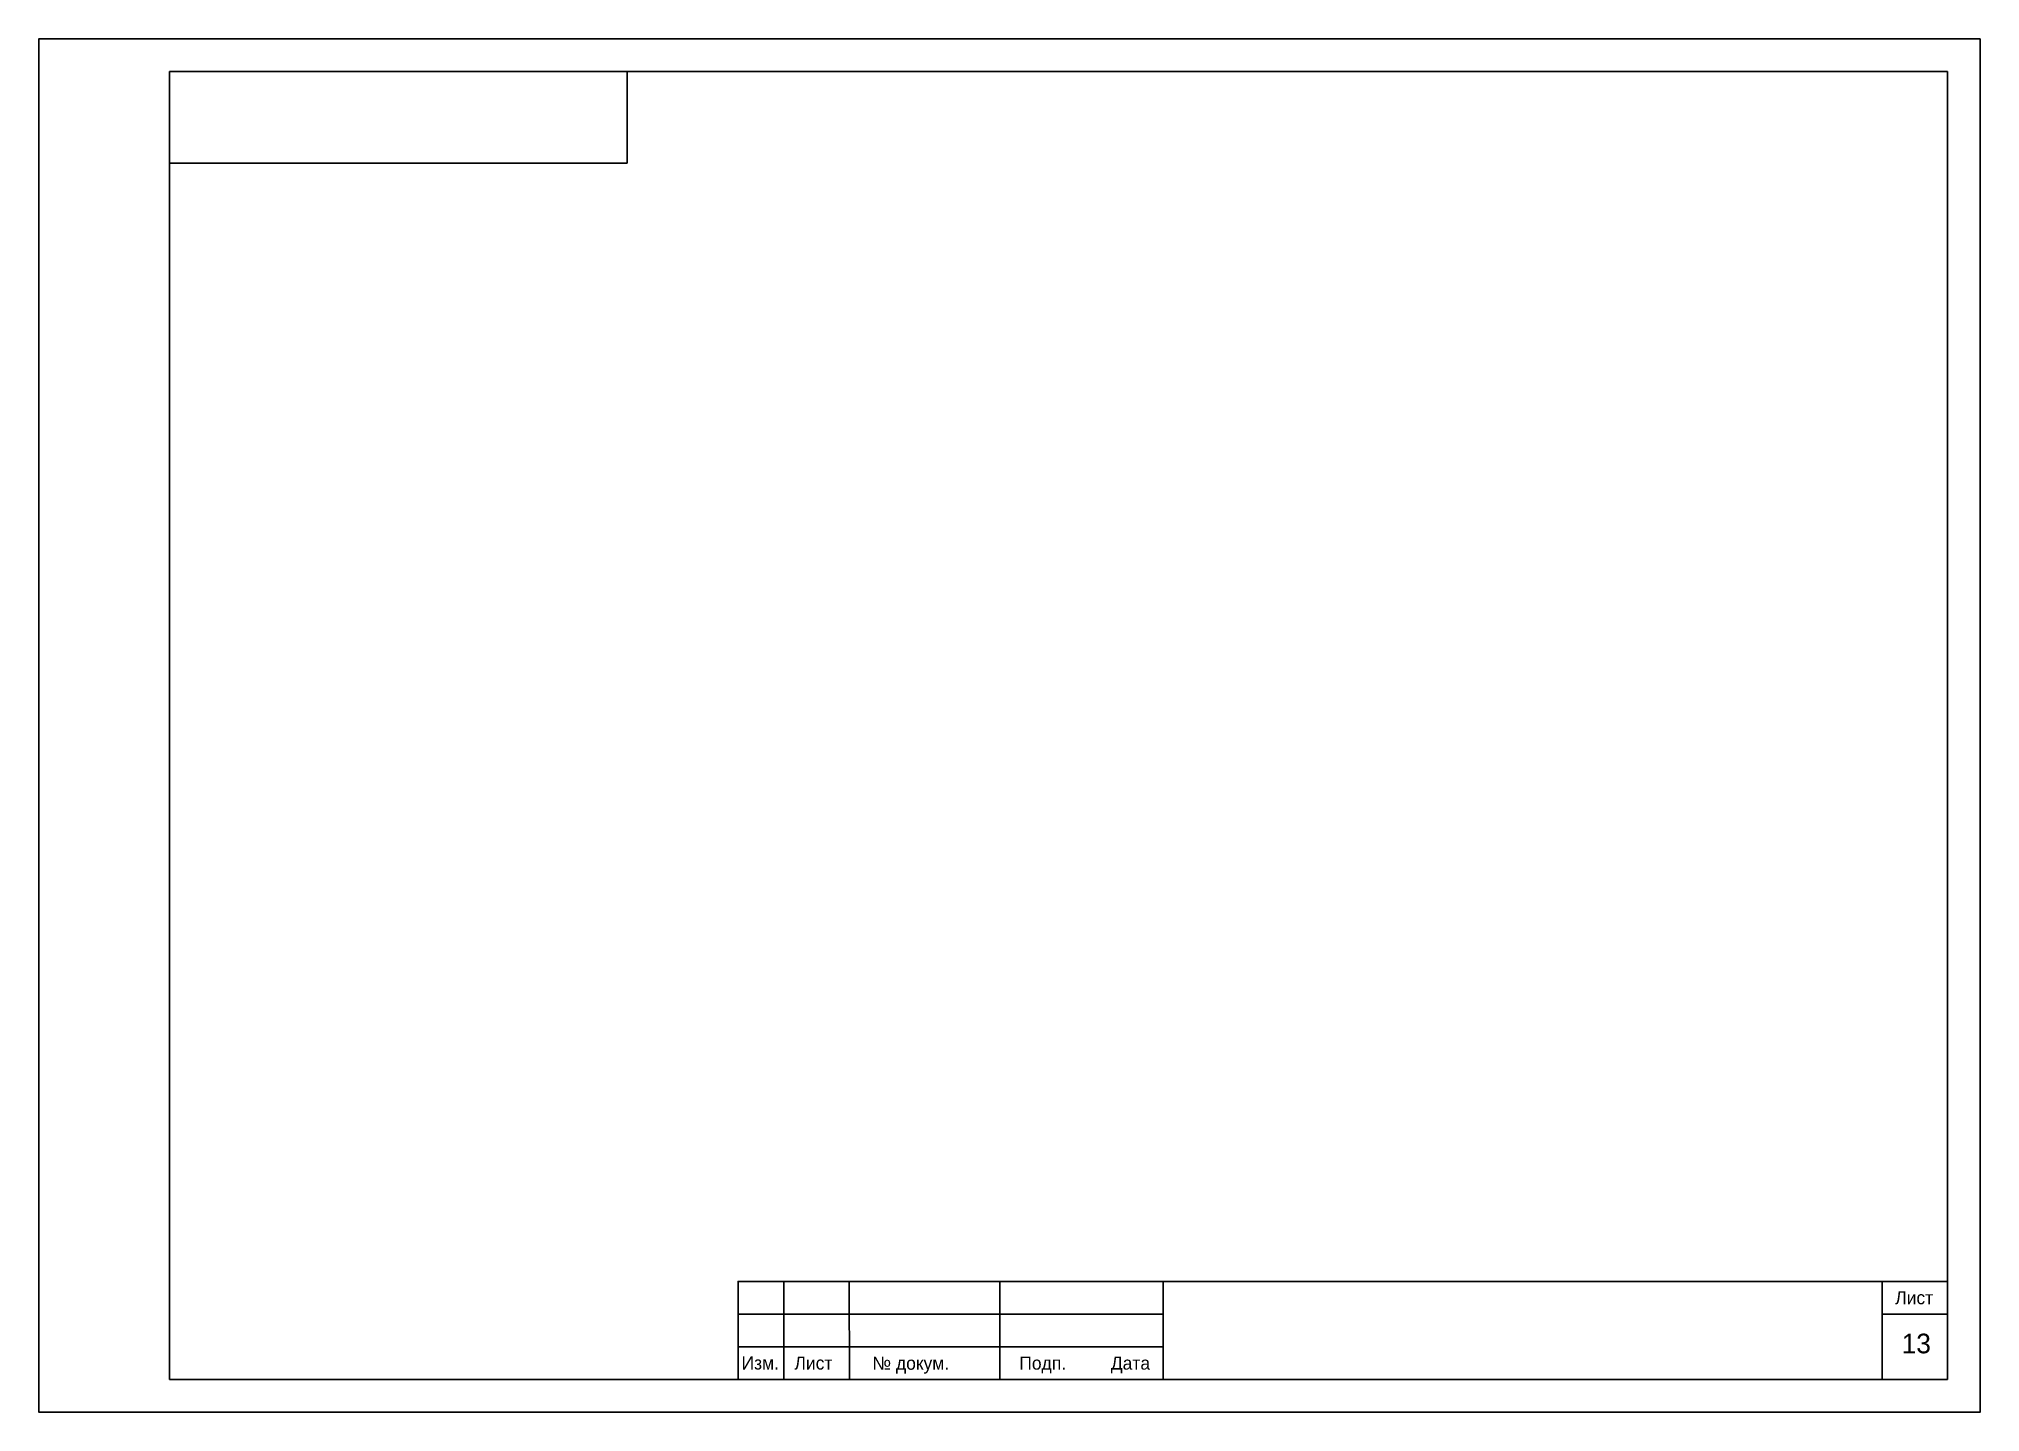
# Model space of a CAD drawing. Header units: millimetres. Extents: x -171 to 3674, y -1112 to 795.
# Drawn here: x 3375 to 3672, y 124 to 334 of the extents above; entities that cross this region are included whole.
import ezdxf

# ---------------------------------------------------------------- set-up
doc = ezdxf.new("R2010")
doc.units = ezdxf.units.MM
doc.layers.add('РАМКА', color=7, linetype='Continuous', lineweight=30)
doc.styles.get("Standard").update_dxf_attribs({"font": 'cad2win.shx'})

msp = doc.modelspace()

# ---------------------------------------------------------------- texts
at = {"layer": 'РАМКА'}
for s, height, p in [('Лист', 2, (3659, 140.5)), ('13', 3, (3660, 133)), ('Изм.', 2, (3482.5, 130.52)), ('Лист', 2, (3490.6, 130.51)), ('№ докум.', 2, (3502.52, 130.49)), ('Подп.', 2, (3525, 130.5)), ('Дата', 2, (3539, 130.5))]:
    msp.add_text(s, height=height, dxfattribs=at).set_placement(p)

# ---------------------------------------------------------------- linework, layer by layer
at = {"layer": 'РАМКА'}
for p, q in [((3667, 329), (3395, 329)), ((3395, 329), (3395, 129)), ((3667, 129), (3667, 329)), ((3395, 129), (3667, 129)), ((3482, 129), (3667, 129)), ((3482, 129), (3667, 129)), ((3482, 129), (3667, 129))]:
    msp.add_line(p, q, dxfattribs=at)
at = {"layer": 'РАМКА', "lineweight": 35}
msp.add_line((3547, 144), (3667, 144), dxfattribs=at)
at = {"layer": 'РАМКА'}
for points in [[(3672, 334), (3375, 334), (3375, 124), (3672, 124)], [(3465, 329), (3465, 315), (3395, 315), (3395, 329)], [(3482, 129), (3499, 129), (3498.98, 144), (3481.98, 144)], [(3482, 139), (3547, 139), (3547, 144), (3482, 144)], [(3482, 129), (3489, 129), (3489, 144), (3482, 144)], [(3482, 129), (3522, 129), (3522, 144), (3482, 144)], [(3667, 129), (3657, 129), (3657, 144), (3667, 144)], [(3667, 144), (3657, 144), (3657, 139), (3667, 139)], [(3482, 134), (3547, 134), (3547, 139), (3482, 139)], [(3482, 129), (3547, 129), (3547, 134), (3482, 134)]]:
    msp.add_lwpolyline(points, close=True, dxfattribs=at)

msp.set_redraw_order([(e.dxf.handle, doc.entitydb.next_handle()) for e in msp.query("TEXT MTEXT ATTDEF DIMENSION ARC_DIMENSION")])  # texts and dimensions are drawn at this point

doc.saveas('drawing.dxf')
